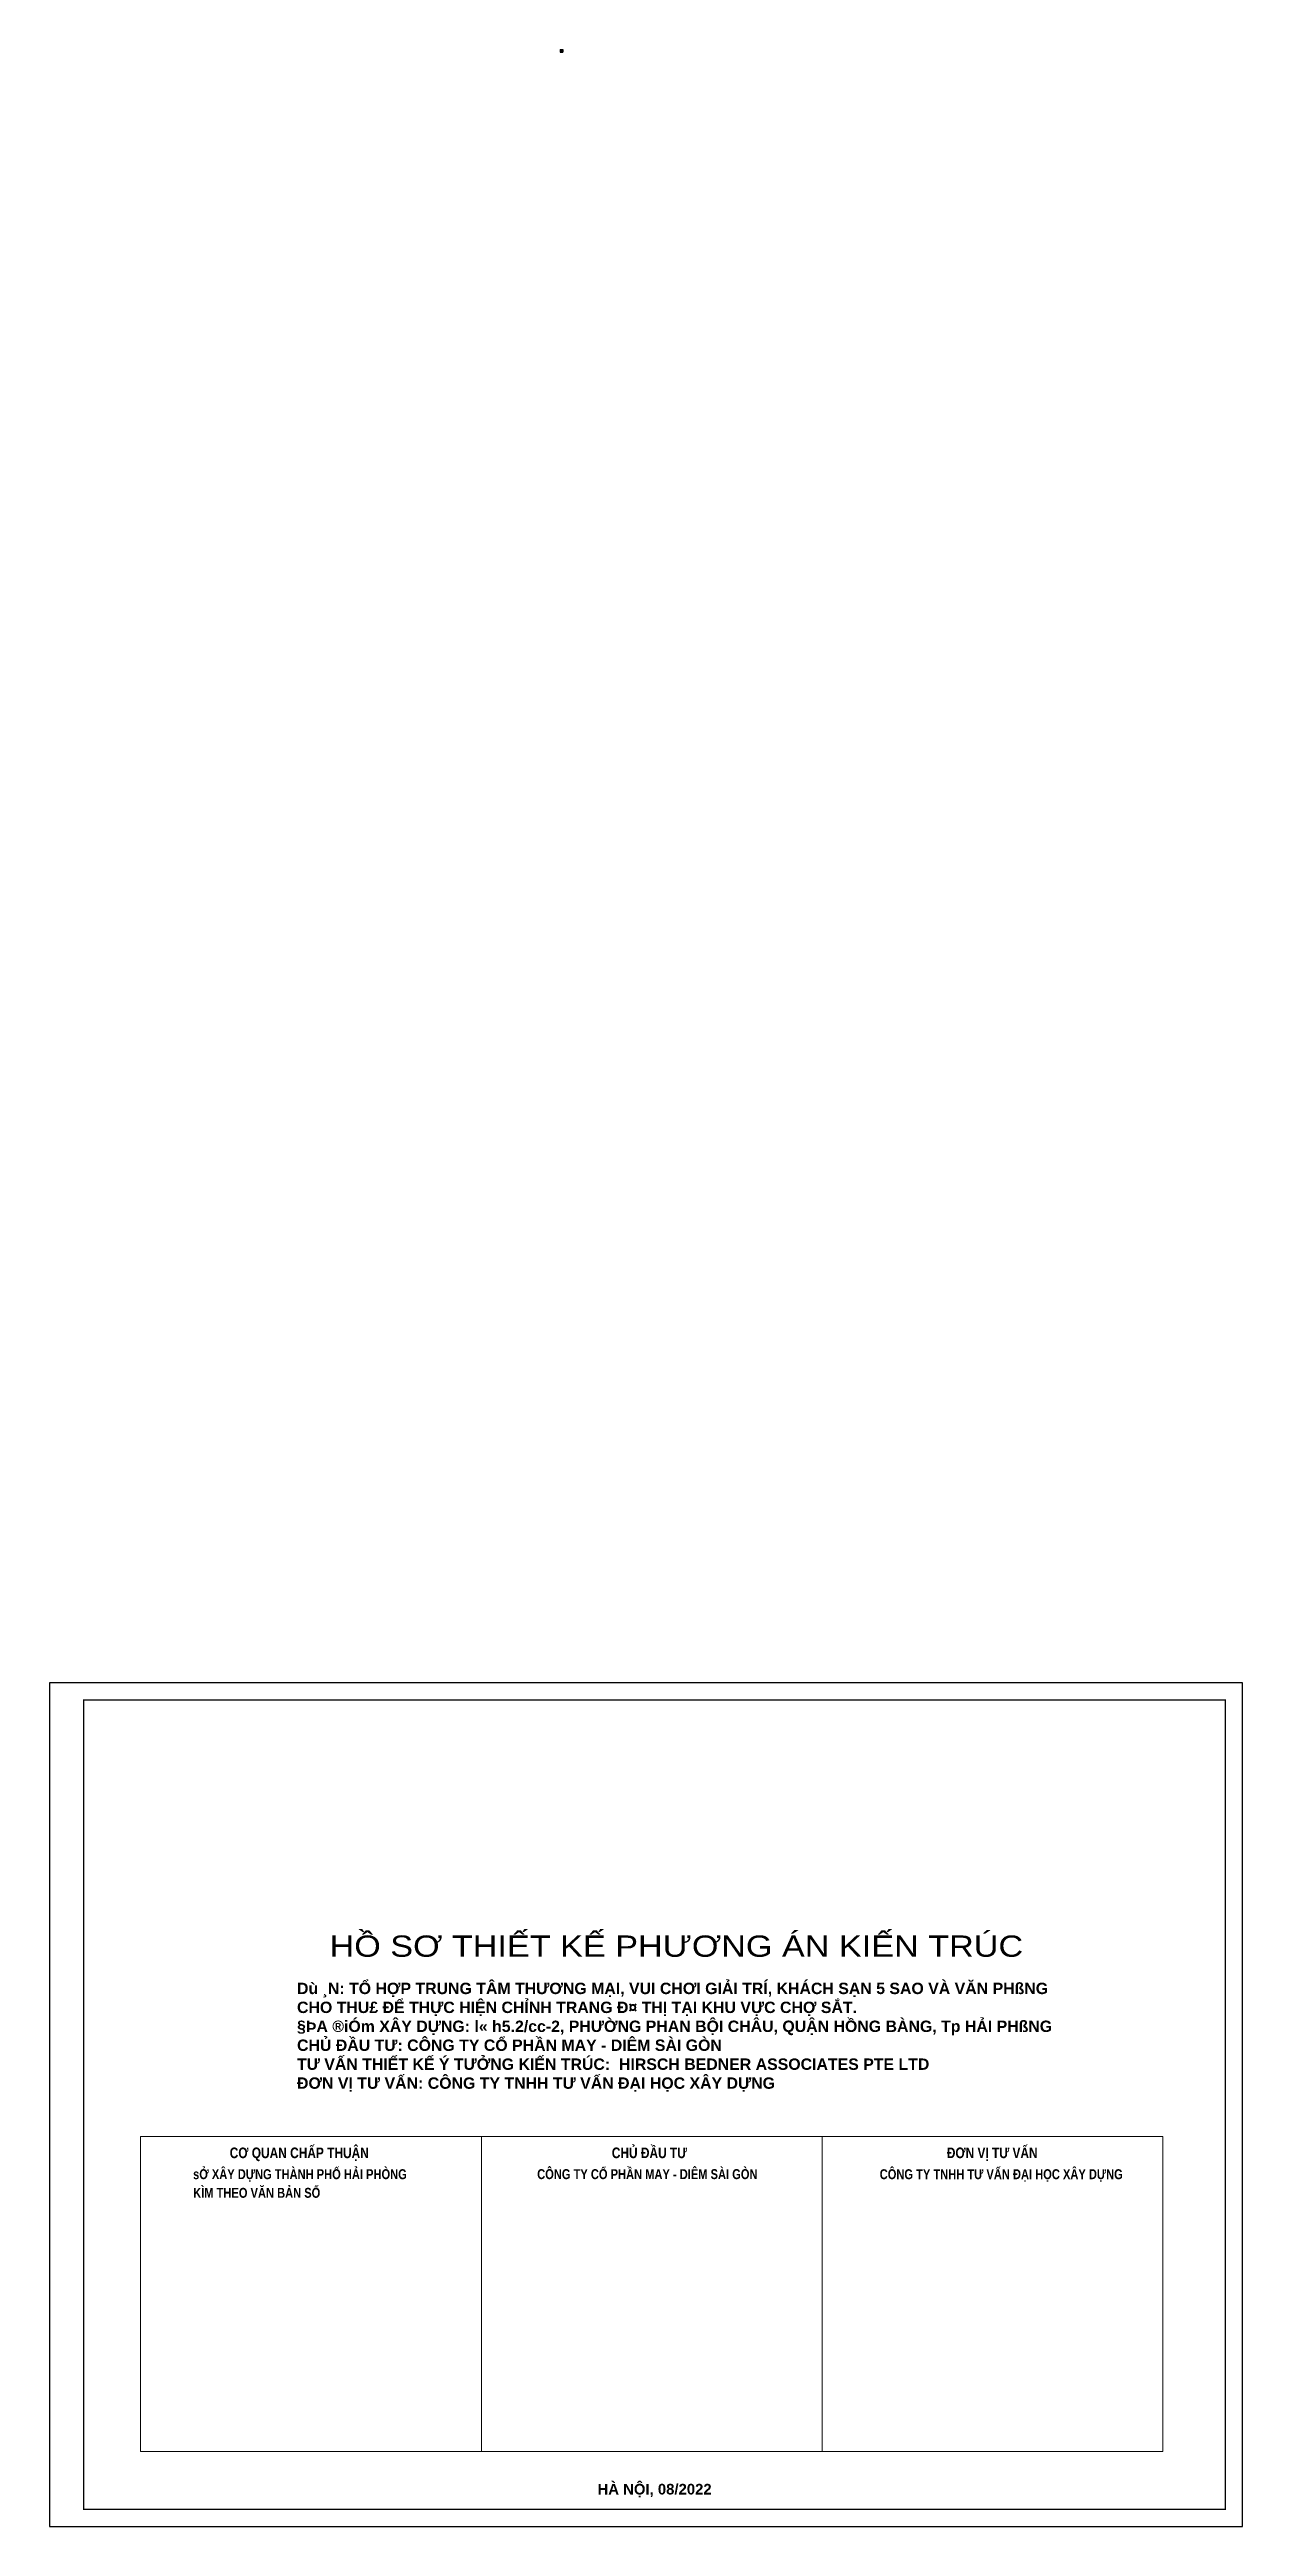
# Model space of a CAD drawing. Header units: inches. Extents: x -132928 to 319841, y -173967 to 450.
# Drawn here: x -33778 to 50231, y -173967 to 450 of the extents above; entities that cross this region are included whole.
import ezdxf
from ezdxf.enums import TextEntityAlignment as Align

# ---------------------------------------------------------------- set-up
doc = ezdxf.new("R2010")
doc.units = ezdxf.units.IN
doc.header["$MEASUREMENT"] = 0
doc.layers.add('Khung ten', color=7, linetype='Continuous')
for name, color, linetype, lineweight in [('KT-Chu viet', 255, 'Continuous', 20), ('KT-Chu viet tieng anh', 137, 'Continuous', 5), ('KT-Kich thuoc', 159, 'Continuous', 18), ('KT-Net thay', 7, 'Continuous', 15)]:
    doc.layers.add(name, color=color, linetype=linetype, lineweight=lineweight)
doc.styles.get("Standard").update_dxf_attribs({"font": 'arial.ttf'})
doc.styles.add('VnArial H', font='')
doc.styles.add('VnArialH Bold', font='')
doc.styles.add('VnBlackH', font='', dxfattribs={"width": 0.8})
doc.styles.get('VnArial H').set_extended_font_data('.VnArialH', bold=True)
doc.styles.get('VnArialH Bold').set_extended_font_data('.VnArialH', bold=True)
doc.styles.get('VnBlackH').set_extended_font_data('.VnBlackH')

# ---------------------------------------------------------------- blocks, each defined once
blk = doc.blocks.new('*T16')
at = {"layer": 'KT-Net thay', "linetype": 'ByBlock', "lineweight": -2, "transparency": 16777216}
for p, q in [((0, 0), (193, 0)), ((0, 0), (0, -189)), ((13, 0), (13, -189)), ((155, 0), (155, -189)), ((177, 0), (177, -189)), ((193, 0), (193, -189)), ((0, -8), (193, -8)), ((0, -15), (193, -15)), ((0, -23), (193, -23)), ((0, -30), (193, -30)), ((0, -38), (193, -38)), ((0, -45), (193, -45)), ((0, -53), (193, -53)), ((0, -60), (193, -60)), ((0, -68), (193, -68)), ((0, -76), (193, -76)), ((0, -83), (193, -83)), ((0, -91), (193, -91)), ((0, -98), (193, -98)), ((0, -106), (193, -106)), ((0, -114), (193, -114)), ((0, -121), (193, -121)), ((0, -129), (193, -129)), ((0, -136), (193, -136)), ((0, -144), (193, -144)), ((0, -151), (193, -151)), ((0, -159), (193, -159)), ((0, -166), (193, -166)), ((0, -174), (193, -174)), ((0, -181), (193, -181)), ((0, -189), (193, -189))]:
    blk.add_line(p, q, dxfattribs=at)
at = {"layer": 'KT-Net thay', "color": 0, "transparency": 16777216, "char_height": 2.82}
for s, insert, width, attachment_point in [('{\\fArial|b0|i0|c162;24', (6, -4), 12.76, 5), ('{\\fArial|b0|i0|c162;25', (6, -11), 12.76, 5), ('{\\fArial|b0|i0|c162;26', (6, -19), 12.76, 5), ('{\\fArial|b0|i0|c162;27', (6, -26), 12.76, 5), ('{\\fArial|b0|i0|c162;28', (6, -34), 12.76, 5), ('{\\fArial|b0|i0|c162;29', (6, -42), 12.76, 5), ('{\\fArial|b0|i0|c162;30', (6, -49), 12.76, 5), ('{\\fArial|b0|i0|c162;31', (6, -57), 12.76, 5), ('{\\fArial|b0|i0|c162;32', (6, -64), 12.76, 5), ('{\\fArial|b0|i0|c162;33', (6, -72), 12.76, 5), ('{\\fArial|b0|i0|c162;34', (6, -79), 12.76, 5), ('{\\fArial|b0|i0|c162;35', (6, -87), 12.76, 5), ('{\\fArial|b0|i0|c162;36', (6, -94), 12.76, 5), ('{\\fArial|b0|i0|c162;37', (6, -102), 12.76, 5), ('{\\fArial|b0|i0|c162;38', (6, -110), 12.76, 5), ('{\\fArial|b0|i0|c162;39', (6, -117), 12.76, 5), ('{\\fArial|b0|i0|c162;40', (6, -125), 12.76, 5), ('{\\fArial|b0|i0|c162;41', (6, -132), 12.76, 5), ('{\\fArial|b0|i0|c162;42', (6, -140), 12.76, 5), ('{\\fArial|b0|i0|c162;43', (6, -147), 12.76, 5), ('{\\fArial|b0|i0|c162;44', (6, -155), 12.76, 5), ('{\\fArial|b0|i0|c162;45', (6, -163), 12.76, 5), ('{\\fArial|b0|i0|c162;46', (6, -170), 12.76, 5), ('{\\fArial|b0|i0|c162;47', (6, -178), 12.76, 5), ('{\\fArial|b0|i0|c162;48', (6, -185), 12.76, 5), ('{\\fArial|b0|i0|c162; MẶT BẰNG TẦNG 37 THÁP BẮC', (13, -4), 141.88, 4), ('{\\fArial|b0|i0|c162; MẶT BẰNG TẦNG 38 THÁP BẮC', (13, -11), 141.88, 4), ('{\\fArial|b0|i0|c162; MẶT BẰNG TUM THÁP BẮC', (13, -19), 141.88, 4), ('{\\fArial|b0|i0|c162; MẶT BẰNG MÁI THÁP BẮC', (13, -26), 141.88, 4), ('{\\fArial|b0|i0|c162; MẶT BẰNG TẦNG 1 KHỐI ĐẾ THÁP NAM', (13, -34), 141.88, 4), ('{\\fArial|b0|i0|c162; MẶT BẰNG TẦNG 2 KHỐI ĐẾ THÁP NAM', (13, -42), 141.88, 4), ('{\\fArial|b0|i0|c162; MẶT BẰNG TẦNG 3 KHỐI ĐẾ THÁP NAM', (13, -49), 141.88, 4), ('{\\fArial|b0|i0|c162; MẶT BẰNG TẦNG 4 KHỐI ĐẾ THÁP NAM', (13, -57), 141.88, 4), ('{\\fArial|b0|i0|c162; MẶT BẰNG TẦNG 5 KHỐI ĐẾ THÁP NAM', (13, -64), 141.88, 4), ('{\\fArial|b0|i0|c162; MẶT BẰNG TẦNG 6 THÁP NAM', (13, -72), 141.88, 4), ('{\\fArial|b0|i0|c162; MẶT BẰNG TẦNG 7 THÁP NAM', (13, -79), 141.88, 4), ('{\\fArial|b0|i0|c162; MẶT BẰNG TẦNG 8-17, TẦNG 19-20 THÁP NAM', (13, -87), 141.88, 4), ('{\\fArial|b0|i0|c162; MẶT BẰNG TẦNG 18 THÁP NAM', (13, -94), 141.88, 4), ('{\\fArial|b0|i0|c162; MẶT BẰNG TẦNG 21 THÁP NAM (TẦNG GIAN LÁNH NẠN)', (13, -102), 141.88, 4), ('{\\fArial|b0|i0|c162; MẶT BẰNG TẦNG 22-25, TẦNG 27-34, TẦNG 35-36 THÁP NAM', (13, -110), 141.88, 4), ('{\\fArial|b0|i0|c162; MẶT BẰNG TẦNG 26, TẦNG 33 THÁP NAM', (13, -117), 141.88, 4), ('{\\fArial|b0|i0|c162; MẶT BẰNG TẦNG 37 THÁP NAM', (13, -125), 141.88, 4), ('{\\fArial|b0|i0|c162; MẶT BẰNG TẦNG 38 THÁP NAM', (13, -132), 141.88, 4), ('{\\fArial|b0|i0|c162; MẶT BẰNG TẦNG 39 THÁP NAM', (13, -140), 141.88, 4), ('{\\fArial|b0|i0|c162; MẶT BẰNG TUM THÁP NAM', (13, -147), 141.88, 4), ('{\\fArial|b0|i0|c162; MẶT BẰNG MÁI THÁP NAM', (13, -155), 141.88, 4), ('{\\fArial|b0|i0|c162; MẶT ĐỨNG HƯỚNG BẮC ', (13, -163), 141.88, 4), ('{\\fArial|b0|i0|c162; MẶT ĐỨNG HƯỚNG NAM', (13, -170), 141.88, 4), ('{\\fArial|b0|i0|c162; MẶT CẮT 1-1', (13, -178), 141.88, 4), ('{\\fArial|b0|i0|c162; MẶT CẮT 2-2', (13, -185), 141.88, 4), ('{\\fArial|b0|i0|c162;KT-24', (166, -4), 22.29, 5), ('{\\fArial|b0|i0|c162;KT-25', (166, -11), 22.29, 5), ('{\\fArial|b0|i0|c162;KT-26', (166, -19), 22.29, 5), ('{\\fArial|b0|i0|c162;KT-27', (166, -26), 22.29, 5), ('{\\fArial|b0|i0|c162;KT-28', (166, -34), 22.29, 5), ('{\\fArial|b0|i0|c162;KT-29', (166, -42), 22.29, 5), ('{\\fArial|b0|i0|c162;KT-30', (166, -49), 22.29, 5), ('{\\fArial|b0|i0|c162;KT-31', (166, -57), 22.29, 5), ('{\\fArial|b0|i0|c162;KT-32', (166, -64), 22.29, 5), ('{\\fArial|b0|i0|c162;KT-33', (166, -72), 22.29, 5), ('{\\fArial|b0|i0|c162;KT-34', (166, -79), 22.29, 5), ('{\\fArial|b0|i0|c162;KT-35', (166, -87), 22.29, 5), ('{\\fArial|b0|i0|c162;KT-36', (166, -94), 22.29, 5), ('{\\fArial|b0|i0|c162;KT-37', (166, -102), 22.29, 5), ('{\\fArial|b0|i0|c162;KT-38', (166, -110), 22.29, 5), ('{\\fArial|b0|i0|c162;KT-39', (166, -117), 22.29, 5), ('{\\fArial|b0|i0|c162;KT-40', (166, -125), 22.29, 5), ('{\\fArial|b0|i0|c162;KT-41', (166, -132), 22.29, 5), ('{\\fArial|b0|i0|c162;KT-42', (166, -140), 22.29, 5), ('{\\fArial|b0|i0|c162;KT-43', (166, -147), 22.29, 5), ('{\\fArial|b0|i0|c162;KT-44', (166, -155), 22.29, 5), ('{\\fArial|b0|i0|c162;KT-45', (166, -163), 22.29, 5), ('{\\fArial|b0|i0|c162;KT-46', (166, -170), 22.29, 5), ('{\\fArial|b0|i0|c162;KT-47', (166, -178), 22.29, 5), ('{\\fArial|b0|i0|c162;KT-48', (166, -185), 22.29, 5), ('{\\fArial|b0|i0|c162;A1', (185, -4), 15.94, 5), ('{\\fArial|b0|i0|c162;A1', (185, -11), 15.94, 5), ('{\\fArial|b0|i0|c162;A1', (185, -19), 15.94, 5), ('{\\fArial|b0|i0|c162;A1', (185, -26), 15.94, 5), ('{\\fArial|b0|i0|c162;A1', (185, -34), 15.94, 5), ('{\\fArial|b0|i0|c162;A1', (185, -42), 15.94, 5), ('{\\fArial|b0|i0|c162;A1', (185, -49), 15.94, 5), ('{\\fArial|b0|i0|c162;A1', (185, -57), 15.94, 5), ('{\\fArial|b0|i0|c162;A1', (185, -64), 15.94, 5), ('{\\fArial|b0|i0|c162;A1', (185, -72), 15.94, 5), ('{\\fArial|b0|i0|c162;A1', (185, -79), 15.94, 5), ('{\\fArial|b0|i0|c162;A1', (185, -87), 15.94, 5), ('{\\fArial|b0|i0|c162;A1', (185, -94), 15.94, 5), ('{\\fArial|b0|i0|c162;A1', (185, -102), 15.94, 5), ('{\\fArial|b0|i0|c162;A1', (185, -110), 15.94, 5), ('{\\fArial|b0|i0|c162;A1', (185, -117), 15.94, 5), ('{\\fArial|b0|i0|c162;A1', (185, -125), 15.94, 5), ('{\\fArial|b0|i0|c162;A1', (185, -132), 15.94, 5), ('{\\fArial|b0|i0|c162;A1', (185, -140), 15.94, 5), ('{\\fArial|b0|i0|c162;A1', (185, -147), 15.94, 5), ('{\\fArial|b0|i0|c162;A1', (185, -155), 15.94, 5), ('{\\fArial|b0|i0|c162;A1', (185, -163), 15.94, 5), ('{\\fArial|b0|i0|c162;A1', (185, -170), 15.94, 5), ('{\\fArial|b0|i0|c162;A1', (185, -178), 15.94, 5), ('{\\fArial|b0|i0|c162;A1', (185, -185), 15.94, 5)]:
    blk.add_mtext(s, dxfattribs=dict(at, insert=insert, width=width, attachment_point=attachment_point))

msp = doc.modelspace()

# ---------------------------------------------------------------- linework, layer by layer
at = {"layer": 'Defpoints', "color": 5}
msp.add_lwpolyline([(-33778, -173967), (50231, -173967), (50231, -114567), (-33778, -114567)], close=True, dxfattribs=at)
at = {"layer": 'Khung ten', "const_width": 100}
msp.add_lwpolyline([(-31369, -172767), (49031, -172767), (49031, -115767), (-31369, -115767)], close=True, dxfattribs=at)
at = {"layer": 'KT-Kich thuoc'}
for p, q in [((-27369, -146517), (44631, -146517)), ((-27369, -146517), (-27369, -168698)), ((-3369, -146517), (-3369, -168698)), ((20631, -146517), (20631, -168698)), ((44631, -146517), (44631, -168698)), ((-27369, -168698), (44631, -168698))]:
    msp.add_line(p, q, dxfattribs=at)

# ---------------------------------------------------------------- block references
msp.add_blockref('*T16', (2186, 450))

# ---------------------------------------------------------------- texts
at = {"layer": 'Khung ten', "style": 'VnBlackH', "width": 1.2}
msp.add_text('hå s¬ thiÕt kÕ ph\xad¬ng ¸n kiÕn tróc', height=1500, dxfattribs=at).set_placement((10363, -133852), align=Align.CENTER)
at = {"layer": 'Khung ten', "style": 'VnArialH Bold'}
msp.add_text('Hµ Néi, 08/2022', height=750, dxfattribs=at).set_placement((8831, -171717), align=Align.CENTER)
at = {"layer": 'Khung ten', "insert": (-16349, -135679), "char_height": 800, "width": 54498, "attachment_point": 1, "style": 'VnArialH Bold'}
msp.add_mtext('Dù ¸N: T{\\fArial|b1|i0|c0|p34;Ổ }H{\\fArial|b1|i0|c0|p34;Ợ}P TRUNG T{\\fArial|b1|i0|c0|p34;Â}M TH{\\fArial|b1|i0|c0|p34;ƯƠ}NG M{\\fArial|b1|i0|c0|p34;Ạ}I, VUI CH{\\fArial|b1|i0|c0|p34;Ơ}I GI{\\fArial|b1|i0|c0|p34;Ả}I TR{\\fArial|b1|i0|c0|p34;Í}, KH{\\fArial|b1|i0|c0|p34;Á}CH S{\\fArial|b1|i0|c0|p34;Ạ}N 5 SAO V{\\fArial|b1|i0|c0|p34;À }V{\\fArial|b1|i0|c0|p34;Ă}N PHßNG \\PCHO THU£ {\\fArial|b1|i0|c0|p34;ĐỂ }TH{\\fArial|b1|i0|c0|p34;Ự}C HI{\\fArial|b1|i0|c0|p34;Ệ}N CH{\\fArial|b1|i0|c0|p34;Ỉ}NH TRANG {\\fArial|b1|i0|c0|p34;Đ}¤ TH{\\fArial|b1|i0|c0|p34;Ị }T{\\fArial|b1|i0|c0|p34;Ạ}I KHU V{\\fArial|b1|i0|c0|p34;Ự}C CH{\\fArial|b1|i0|c0|p34;Ợ }S{\\fArial|b1|i0|c0|p34;Ắ}T.{\\fArial|b0|i0|c0|p34;\\W0.9;\\C7;\\P}§ÞA ®iÓm X{\\fArial|b1|i0|c0|p34;ÂY DỰNG}: l« h5.2/cc-2, PH{\\fArial|b1|i0|c0|p34;ƯỜ}NG PHAN B{\\fArial|b1|i0|c0|p34;Ộ}I CH{\\fArial|b1|i0|c0|p34;Â}U, QU{\\fArial|b1|i0|c0|p34;Ậ}N H{\\fArial|b1|i0|c0|p34;Ồ}NG B{\\fArial|b1|i0|c0|p34;À}NG, Tp{\\fArial|b1|i0|c0|p34; }H{\\fArial|b1|i0|c0|p34;Ả}I PHßNG\\PCH{\\fArial|b1|i0|c0|p34;Ủ ĐẦU TƯ: CÔNG TY CỔ PHẦN MAY - DIÊM SÀI GÒN\\PTƯ VẤN THIẾT KẾ Ý TƯỞNG KIẾN TRÚC: } {\\fArial|b1|i0|c0|p34;HIRSCH BEDNER ASSOCIATES PTE LTD\\PĐƠN VỊ TƯ VẤN: CÔNG TY TNHH TƯ VẤN ĐẠI HỌC XÂY DỰNG}', dxfattribs=at)
at = {"layer": 'KT-Chu viet', "char_height": 700, "style": 'VnArial H'}
for s, insert, width, attachment_point in [('{\\W0.8; KÌM THEO V\\fArial|b1|i0|c0|p34;ĂN BẢN SỐ}', (-23880, -150124), 25692.24, 1), ('{\\fArial|b1|i0|c0|p34;\\W0.8;CÔNG TY CỔ PHẦN MAY - DIÊM SÀI GÒN}', (8321, -148808), 24385, 2), ('{\\fArial|b1|i0|c0|p34;\\W0.8; CÔNG TY TNHH TƯ VẤN ĐẠI HỌC XÂY DỰNG}', (33135, -148813), 21544.11, 2)]:
    msp.add_mtext(s, dxfattribs=dict(at, insert=insert, width=width, attachment_point=attachment_point))
at = {"layer": 'KT-Chu viet tieng anh', "width": 20813.66, "attachment_point": 2, "style": 'VnArialH Bold'}
for s, insert, char_height in [('{\\W0.8;\\C7;C\\fArial|b1|i0|c0|p34;Ơ QUAN CHẤP THUẬN}', (-16191, -147283), 750), ('{\\W0.8;\\C7;CH\\fArial|b1|i0|c0|p34;Ủ ĐẦU TƯ}', (8471, -147283), 750), ('{\\fArial|b1|i0|c0|p34;\\W0.8;\\C7;ĐƠN VỊ TƯ VẤN}', (32608, -147283), 750), ('{\\W0.8;\\C7;s\\fArial|b1|i0|c0|p34;Ở XÂY DỰNG THÀNH PHỐ HẢI PHÒNG}', (-16142, -148811), 700)]:
    msp.add_mtext(s, dxfattribs=dict(at, insert=insert, char_height=char_height))

doc.saveas('drawing.dxf')
